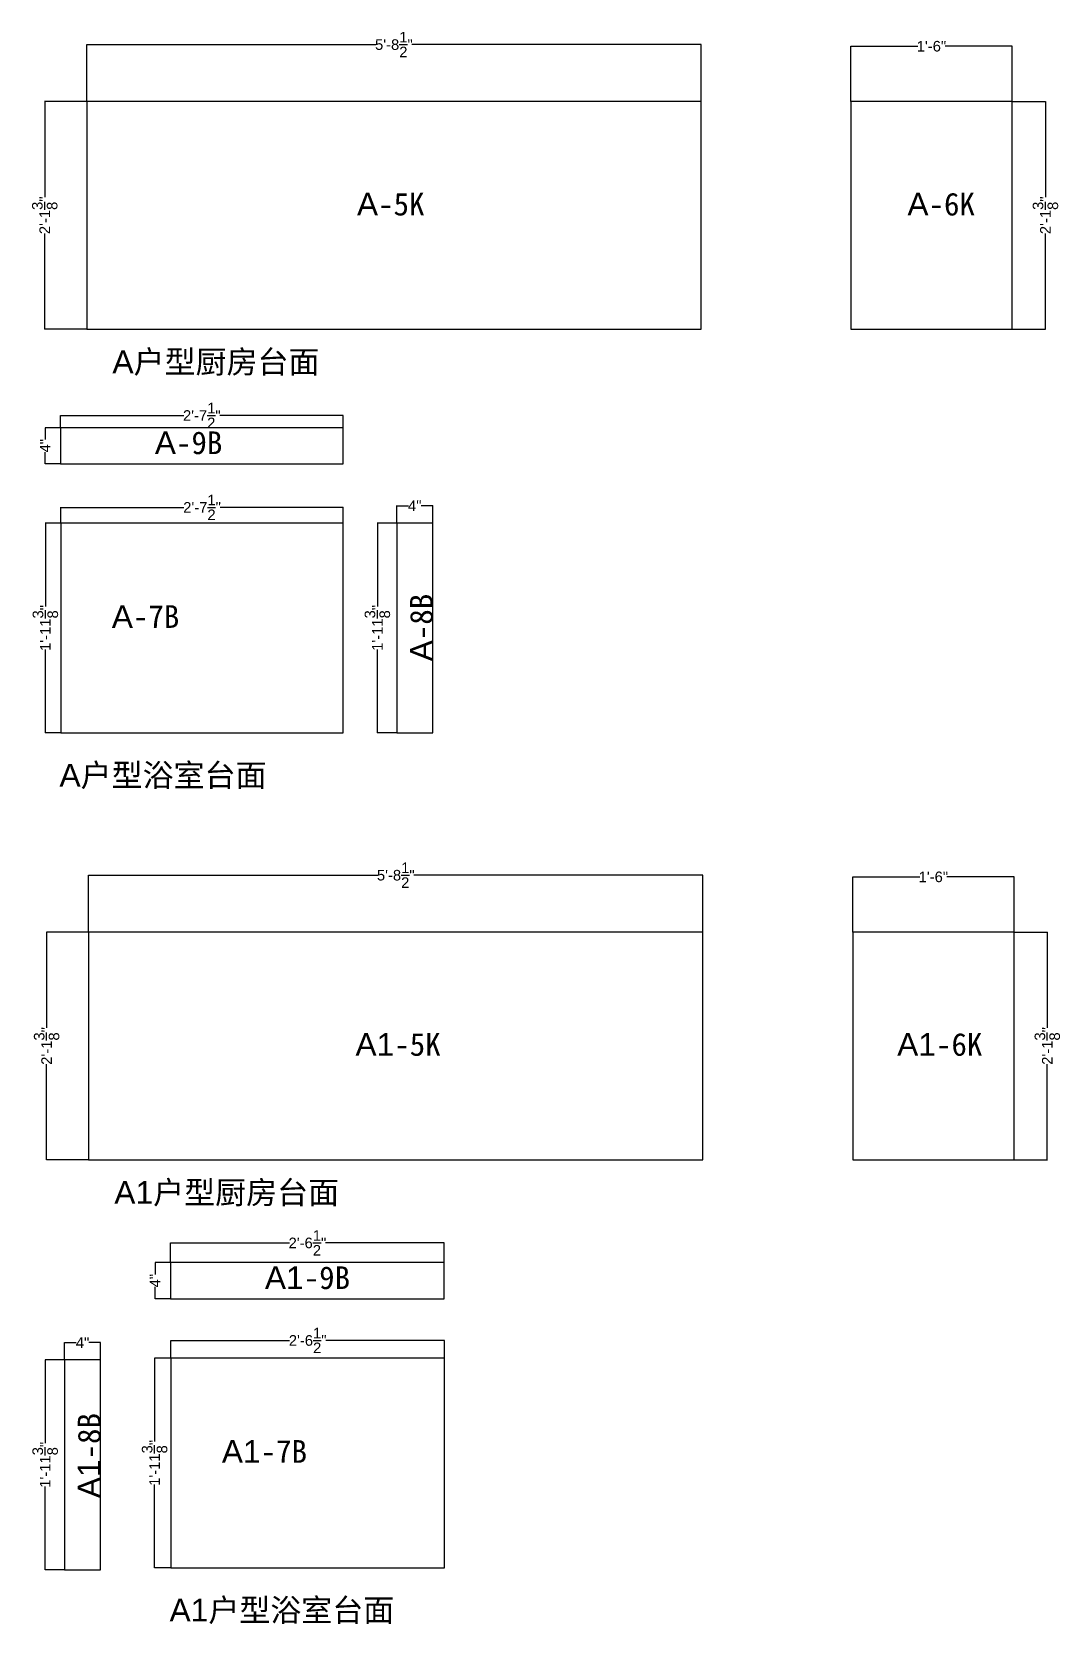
# Model space of a CAD drawing. Header units: inches. Extents: x -997106 to 39633, y -30199 to 1961.
# Drawn here: x 8223 to 11135, y -2551 to 1959 of the extents above; entities that cross this region are included whole.
import ezdxf

# ---------------------------------------------------------------- set-up
doc = ezdxf.new("R2010")
doc.units = ezdxf.units.IN
doc.header["$MEASUREMENT"] = 0
doc.layers.get('Defpoints').update_dxf_attribs({"color": 3})
doc.layers.add('编号', color=10, linetype='Continuous', plot=False)
doc.styles.get("Standard").update_dxf_attribs({"font": 'arial.ttf'})
doc.dimstyles.get("Standard").update_dxf_attribs({"dimtxt": 30, "dimasz": 1, "dimexe": 0.18, "dimexo": 0.0625, "dimgap": 0.09, "dimtad": 0, "dimtoh": 1, "dimdec": 4, "dimlfac": 0.03937, "dimzin": 0, "dimdsep": 46, "dimlunit": 4, "dimtxsty": 'Standard', "dimblk": 'ARCHTICK', "dimcen": 1, "dimadec": 0, "dimazin": 0, "dimtfac": 1, "dimtdec": 4, "dimtix": 1, "dimtofl": 0, "dimtmove": 2, "dimatfit": 3, "dimldrblk": 'ARCHTICK', "dimfxl": 1, "dimtolj": 1, "dimtzin": 0, "dimarcsym": 0})

msp = doc.modelspace()

# ---------------------------------------------------------------- texts
at = {"char_height": 64.3508622, "attachment_point": 1}
for s, insert in [('A{\\fSimSun|b0|i0|c134|p2;户型厨房台面}', (8450.85506, 1056.2076)), ('A{\\fSimSun|b0|i0|c134|p2;户型浴室台面}', (8300.89597, -114.43999)), ('A1{\\fSimSun|b0|i0|c134|p2;户型厨房台面}', (8456.21199, -1296.14101)), ('A1{\\fSimSun|b0|i0|c134|p2;户型浴室台面}', (8612.61732, -2478.94231))]:
    msp.add_mtext(s, dxfattribs=dict(at, insert=insert))
at = {"layer": '编号', "char_height": 64.3508622, "attachment_point": 1}
for s, insert in [('A{\\fSimSun|b0|i0|c134|p2;-5K}', (9143.485, 1502.8272)), ('A{\\fSimSun|b0|i0|c134|p2;-6K}', (10702.55832, 1502.8272)), ('A{\\fSimSun|b0|i0|c134|p2;-9B}', (8570.97747, 826.96236)), ('A{\\fSimSun|b0|i0|c134|p2;-7B}', (8449.04541, 334.89111)), ('A1{\\fSimSun|b0|i0|c134|p2;-5K}', (9139.26209, -876.9179)), ('A1{\\fSimSun|b0|i0|c134|p2;-6K}', (10673.60103, -876.9179)), ('A1{\\fSimSun|b0|i0|c134|p2;-9B}', (8882.69882, -1537.53996)), ('A1{\\fSimSun|b0|i0|c134|p2;-7B}', (8760.76677, -2029.61121))]:
    msp.add_mtext(s, dxfattribs=dict(at, insert=insert))
at = {"layer": '编号', "char_height": 64.3508622, "attachment_point": 1, "rotation": 90}
for s, insert in [('A{\\fSimSun|b0|i0|c134|p2;-8B}', (9293.59286, 175.85404)), ('A1{\\fSimSun|b0|i0|c134|p2;-8B}', (8352.65067, -2194.30626))]:
    msp.add_mtext(s, dxfattribs=dict(at, insert=insert))

# ---------------------------------------------------------------- blocks, each defined once
blk = doc.blocks.new('_ArchTick')
at = {"color": 0, "linetype": 'ByBlock', "const_width": 0.15}
blk.add_lwpolyline([(-0.5, -0.5), (0.5, 0.5)], dxfattribs=at)
blk = doc.blocks.new('*D10')
at = {"layer": 'Defpoints', "color": 0, "lineweight": -2, "transparency": 16777216}
for p, q in [((8378.1, 1761.5), (8378.1, 1922.7)), ((8378.1, 1922.5), (9197.2, 1922.5)), ((10118.1, 1922.5), (9299, 1922.5)), ((10118.1, 1761.5), (10118.1, 1922.7))]:
    blk.add_line(p, q, dxfattribs=at)
at = {"layer": 'Defpoints', "color": 0, "transparency": 16777216}
for p in [(10118.1, 1922.5), (8378.1, 1761.5), (10118.1, 1761.5)]:
    blk.add_point(p, dxfattribs=at)
at = {"layer": 'Defpoints', "color": 0, "lineweight": -2, "transparency": 16777216, "rotation": 180}
blk.add_blockref('_ArchTick', (8378.1, 1922.5), dxfattribs=at)
at = {"layer": 'Defpoints', "color": 0, "lineweight": -2, "transparency": 16777216}
blk.add_blockref('_ArchTick', (10118.1, 1922.5), dxfattribs=at)
at = {"layer": 'Defpoints', "color": 0, "transparency": 16777216, "insert": (9248.1, 1922.5), "char_height": 30, "attachment_point": 5}
blk.add_mtext('\\A1;5\'-8{\\H1x;\\S1/2;}"', dxfattribs=at)
blk = doc.blocks.new('*D11')
at = {"layer": 'Defpoints', "color": 0, "lineweight": -2, "transparency": 16777216}
for p, q in [((8378, 1761.5), (8258.9, 1761.5)), ((8259.1, 1761.5), (8259.1, 1490.1)), ((8259.1, 1116.5), (8259.1, 1387.9)), ((8378, 1116.5), (8258.9, 1116.5))]:
    blk.add_line(p, q, dxfattribs=at)
at = {"layer": 'Defpoints', "color": 0, "transparency": 16777216}
for p in [(8378.1, 1761.5), (8259.1, 1116.5), (8378.1, 1116.5)]:
    blk.add_point(p, dxfattribs=at)
at = {"layer": 'Defpoints', "color": 0, "lineweight": -2, "transparency": 16777216}
for p, rotation in [((8259.1, 1761.5), 90), ((8259.1, 1116.5), 270)]:
    blk.add_blockref('_ArchTick', p, dxfattribs=dict(at, rotation=rotation))
at = {"layer": 'Defpoints', "color": 0, "transparency": 16777216, "insert": (8259.1, 1439), "char_height": 30, "attachment_point": 5, "rotation": 90}
blk.add_mtext('\\A1;2\'-1{\\H1x;\\S3/8;}"', dxfattribs=at)
blk = doc.blocks.new('*D12')
at = {"color": 0, "lineweight": -2, "transparency": 16777216}
for p, q in [((10542.2, 1761.5), (10542.2, 1917.8)), ((10542.2, 1917.6), (10732.2, 1917.6)), ((10999.2, 1917.6), (10809.3, 1917.6)), ((10999.2, 1761.5), (10999.2, 1917.8))]:
    blk.add_line(p, q, dxfattribs=at)
at = {"layer": 'Defpoints', "color": 0, "transparency": 16777216}
for p in [(10999.2, 1917.6), (10542.2, 1761.5), (10999.2, 1761.5)]:
    blk.add_point(p, dxfattribs=at)
at = {"color": 0, "lineweight": -2, "transparency": 16777216, "rotation": 180}
blk.add_blockref('_ArchTick', (10542.2, 1917.6), dxfattribs=at)
at = {"color": 0, "lineweight": -2, "transparency": 16777216}
blk.add_blockref('_ArchTick', (10999.2, 1917.6), dxfattribs=at)
at = {"color": 0, "transparency": 16777216, "insert": (10770.7, 1917.6), "char_height": 30, "attachment_point": 5}
blk.add_mtext('\\A1;1\'-6"', dxfattribs=at)
blk = doc.blocks.new('*D13')
at = {"color": 0, "lineweight": -2, "transparency": 16777216}
for p, q in [((10999.3, 1761.5), (11093.6, 1761.5)), ((11093.5, 1761.5), (11093.5, 1490.1)), ((11093.5, 1116.5), (11093.5, 1387.9)), ((10999.3, 1116.5), (11093.6, 1116.5))]:
    blk.add_line(p, q, dxfattribs=at)
at = {"layer": 'Defpoints', "color": 0, "transparency": 16777216}
for p in [(10999.2, 1761.5), (10999.2, 1116.5), (11093.5, 1116.5)]:
    blk.add_point(p, dxfattribs=at)
at = {"color": 0, "lineweight": -2, "transparency": 16777216}
for p, rotation in [((11093.5, 1761.5), 90), ((11093.5, 1116.5), 270)]:
    blk.add_blockref('_ArchTick', p, dxfattribs=dict(at, rotation=rotation))
at = {"color": 0, "transparency": 16777216, "insert": (11093.5, 1439), "char_height": 30, "attachment_point": 5, "rotation": 90}
blk.add_mtext('\\A1;2\'-1{\\H1x;\\S3/8;}"', dxfattribs=at)
blk = doc.blocks.new('*D54')
at = {"color": 0, "lineweight": -2, "transparency": 16777216}
for p, q in [((8383.4, -590.8), (8383.4, -429.6)), ((8383.4, -429.8), (9202.5, -429.8)), ((10123.4, -429.8), (9304.3, -429.8)), ((10123.4, -590.8), (10123.4, -429.6))]:
    blk.add_line(p, q, dxfattribs=at)
at = {"layer": 'Defpoints', "color": 0, "transparency": 16777216}
for p in [(10123.4, -429.8), (8383.4, -590.9), (10123.4, -590.9)]:
    blk.add_point(p, dxfattribs=at)
at = {"color": 0, "lineweight": -2, "transparency": 16777216, "rotation": 180}
blk.add_blockref('_ArchTick', (8383.4, -429.8), dxfattribs=at)
at = {"color": 0, "lineweight": -2, "transparency": 16777216}
blk.add_blockref('_ArchTick', (10123.4, -429.8), dxfattribs=at)
at = {"color": 0, "transparency": 16777216, "insert": (9253.4, -429.8), "char_height": 30, "attachment_point": 5}
blk.add_mtext('\\A1;5\'-8{\\H1x;\\S1/2;}"', dxfattribs=at)
blk = doc.blocks.new('*D55')
at = {"color": 0, "lineweight": -2, "transparency": 16777216}
for p, q in [((8383.4, -590.9), (8264.3, -590.9)), ((8264.4, -590.9), (8264.4, -862.3)), ((8264.4, -1235.9), (8264.4, -964.5)), ((8383.4, -1235.9), (8264.3, -1235.9))]:
    blk.add_line(p, q, dxfattribs=at)
at = {"layer": 'Defpoints', "color": 0, "transparency": 16777216}
for p in [(8383.4, -590.9), (8264.4, -1235.9), (8383.4, -1235.9)]:
    blk.add_point(p, dxfattribs=at)
at = {"color": 0, "lineweight": -2, "transparency": 16777216}
for p, rotation in [((8264.4, -590.9), 90), ((8264.4, -1235.9), 270)]:
    blk.add_blockref('_ArchTick', p, dxfattribs=dict(at, rotation=rotation))
at = {"color": 0, "transparency": 16777216, "insert": (8264.4, -913.4), "char_height": 30, "attachment_point": 5, "rotation": 90}
blk.add_mtext('\\A1;2\'-1{\\H1x;\\S3/8;}"', dxfattribs=at)
blk = doc.blocks.new('*D56')
at = {"color": 0, "lineweight": -2, "transparency": 16777216}
for p, q in [((10547.6, -590.8), (10547.6, -434.6)), ((10547.6, -434.8), (10737.5, -434.8)), ((11004.6, -434.8), (10814.6, -434.8)), ((11004.6, -590.8), (11004.6, -434.6))]:
    blk.add_line(p, q, dxfattribs=at)
at = {"layer": 'Defpoints', "color": 0, "transparency": 16777216}
for p in [(11004.6, -434.8), (10547.6, -590.9), (11004.6, -590.9)]:
    blk.add_point(p, dxfattribs=at)
at = {"color": 0, "lineweight": -2, "transparency": 16777216, "rotation": 180}
blk.add_blockref('_ArchTick', (10547.6, -434.8), dxfattribs=at)
at = {"color": 0, "lineweight": -2, "transparency": 16777216}
blk.add_blockref('_ArchTick', (11004.6, -434.8), dxfattribs=at)
at = {"color": 0, "transparency": 16777216, "insert": (10776.1, -434.8), "char_height": 30, "attachment_point": 5}
blk.add_mtext('\\A1;1\'-6"', dxfattribs=at)
blk = doc.blocks.new('*D57')
at = {"color": 0, "lineweight": -2, "transparency": 16777216}
for p, q in [((11004.6, -590.9), (11099, -590.9)), ((11098.8, -590.9), (11098.8, -862.3)), ((11098.8, -1235.9), (11098.8, -964.5)), ((11004.6, -1235.9), (11099, -1235.9))]:
    blk.add_line(p, q, dxfattribs=at)
at = {"layer": 'Defpoints', "color": 0, "transparency": 16777216}
for p in [(11004.6, -590.9), (11004.6, -1235.9), (11098.8, -1235.9)]:
    blk.add_point(p, dxfattribs=at)
at = {"color": 0, "lineweight": -2, "transparency": 16777216}
for p, rotation in [((11098.8, -590.9), 90), ((11098.8, -1235.9), 270)]:
    blk.add_blockref('_ArchTick', p, dxfattribs=dict(at, rotation=rotation))
at = {"color": 0, "transparency": 16777216, "insert": (11098.8, -913.4), "char_height": 30, "attachment_point": 5, "rotation": 90}
blk.add_mtext('\\A1;2\'-1{\\H1x;\\S3/8;}"', dxfattribs=at)
blk = doc.blocks.new('*D873')
at = {"color": 0, "lineweight": -2, "transparency": 16777216}
for p, q in [((8315.2, -1802.6), (8260.1, -1802.6)), ((8260.3, -1802.6), (8260.3, -2038.5)), ((8260.3, -2396.6), (8260.3, -2160.7)), ((8315.2, -2396.6), (8260.1, -2396.6))]:
    blk.add_line(p, q, dxfattribs=at)
at = {"layer": 'Defpoints', "color": 0, "transparency": 16777216}
for p in [(8315.3, -1802.6), (8260.3, -2396.6), (8315.3, -2396.6)]:
    blk.add_point(p, dxfattribs=at)
at = {"color": 0, "lineweight": -2, "transparency": 16777216}
for p, rotation in [((8260.3, -1802.6), 90), ((8260.3, -2396.6), 270)]:
    blk.add_blockref('_ArchTick', p, dxfattribs=dict(at, rotation=rotation))
at = {"color": 0, "transparency": 16777216, "insert": (8260.3, -2099.6), "char_height": 30, "attachment_point": 5, "rotation": 90}
blk.add_mtext('\\A1;1\'-11{\\H1x;\\S3/8;}"', dxfattribs=at)
blk = doc.blocks.new('*D874')
at = {"color": 0, "lineweight": -2, "transparency": 16777216}
for p, q in [((8315.3, -1802.6), (8315.3, -1753.4)), ((8315.3, -1753.5), (8348.3, -1753.5)), ((8417.3, -1753.5), (8384.2, -1753.5)), ((8417.3, -1802.6), (8417.3, -1753.4))]:
    blk.add_line(p, q, dxfattribs=at)
at = {"layer": 'Defpoints', "color": 0, "transparency": 16777216}
for p in [(8417.3, -1753.5), (8315.3, -1802.6), (8417.3, -1802.6)]:
    blk.add_point(p, dxfattribs=at)
at = {"color": 0, "lineweight": -2, "transparency": 16777216, "rotation": 180}
blk.add_blockref('_ArchTick', (8315.3, -1753.5), dxfattribs=at)
at = {"color": 0, "lineweight": -2, "transparency": 16777216}
blk.add_blockref('_ArchTick', (8417.3, -1753.5), dxfattribs=at)
at = {"color": 0, "transparency": 16777216, "insert": (8366.3, -1753.5), "char_height": 30, "attachment_point": 5}
blk.add_mtext('\\A1;4"', dxfattribs=at)
blk = doc.blocks.new('*D872')
at = {"color": 0, "lineweight": -2, "transparency": 16777216}
for p, q in [((8615.6, -1527.1), (8571.6, -1527.1)), ((8571.8, -1527.1), (8571.8, -1560.2)), ((8571.8, -1629.1), (8571.8, -1596)), ((8615.6, -1629.1), (8571.6, -1629.1))]:
    blk.add_line(p, q, dxfattribs=at)
at = {"layer": 'Defpoints', "color": 0, "transparency": 16777216}
for p in [(8615.7, -1527.1), (8571.8, -1629.1), (8615.7, -1629.1)]:
    blk.add_point(p, dxfattribs=at)
at = {"color": 0, "lineweight": -2, "transparency": 16777216}
for p, rotation in [((8571.8, -1527.1), 90), ((8571.8, -1629.1), 270)]:
    blk.add_blockref('_ArchTick', p, dxfattribs=dict(at, rotation=rotation))
at = {"color": 0, "transparency": 16777216, "insert": (8571.8, -1578.1), "char_height": 30, "attachment_point": 5, "rotation": 90}
blk.add_mtext('\\A1;4"', dxfattribs=at)
blk = doc.blocks.new('*D875')
at = {"color": 0, "lineweight": -2, "transparency": 16777216}
for p, q in [((8615.7, -1525.4), (8615.7, -1471)), ((8615.7, -1471.2), (8952, -1471.2)), ((9390.7, -1471.2), (9054.3, -1471.2)), ((9390.7, -1527), (9390.7, -1471))]:
    blk.add_line(p, q, dxfattribs=at)
at = {"layer": 'Defpoints', "color": 0, "transparency": 16777216}
for p in [(9390.7, -1471.2), (8615.7, -1525.4), (9390.7, -1527.1)]:
    blk.add_point(p, dxfattribs=at)
at = {"color": 0, "lineweight": -2, "transparency": 16777216, "rotation": 180}
blk.add_blockref('_ArchTick', (8615.7, -1471.2), dxfattribs=at)
at = {"color": 0, "lineweight": -2, "transparency": 16777216}
blk.add_blockref('_ArchTick', (9390.7, -1471.2), dxfattribs=at)
at = {"color": 0, "transparency": 16777216, "insert": (9003.2, -1471.2), "char_height": 30, "attachment_point": 5}
blk.add_mtext('\\A1;2\'-6{\\H1x;\\S1/2;}"', dxfattribs=at)
blk = doc.blocks.new('*D876')
at = {"color": 0, "lineweight": -2, "transparency": 16777216}
for p, q in [((8616.4, -1797.2), (8616.4, -1747.2)), ((8616.4, -1747.4), (8952.8, -1747.4)), ((9391.4, -1747.4), (9055.1, -1747.4)), ((9391.4, -1797.2), (9391.4, -1747.2))]:
    blk.add_line(p, q, dxfattribs=at)
at = {"layer": 'Defpoints', "color": 0, "transparency": 16777216}
for p in [(9391.4, -1747.4), (8616.4, -1797.2), (9391.4, -1797.2)]:
    blk.add_point(p, dxfattribs=at)
at = {"color": 0, "lineweight": -2, "transparency": 16777216, "rotation": 180}
blk.add_blockref('_ArchTick', (8616.4, -1747.4), dxfattribs=at)
at = {"color": 0, "lineweight": -2, "transparency": 16777216}
blk.add_blockref('_ArchTick', (9391.4, -1747.4), dxfattribs=at)
at = {"color": 0, "transparency": 16777216, "insert": (9003.9, -1747.4), "char_height": 30, "attachment_point": 5}
blk.add_mtext('\\A1;2\'-6{\\H1x;\\S1/2;}"', dxfattribs=at)
blk = doc.blocks.new('*D877')
at = {"color": 0, "lineweight": -2, "transparency": 16777216}
for p, q in [((8616.4, -1797.2), (8570, -1797.2)), ((8570.2, -1797.2), (8570.2, -2033.1)), ((8570.2, -2391.2), (8570.2, -2155.3)), ((8616.4, -2391.2), (8570, -2391.2))]:
    blk.add_line(p, q, dxfattribs=at)
at = {"layer": 'Defpoints', "color": 0, "transparency": 16777216}
for p in [(8616.4, -1797.2), (8570.2, -2391.2), (8616.4, -2391.2)]:
    blk.add_point(p, dxfattribs=at)
at = {"color": 0, "lineweight": -2, "transparency": 16777216}
for p, rotation in [((8570.2, -1797.2), 90), ((8570.2, -2391.2), 270)]:
    blk.add_blockref('_ArchTick', p, dxfattribs=dict(at, rotation=rotation))
at = {"color": 0, "transparency": 16777216, "insert": (8570.2, -2094.2), "char_height": 30, "attachment_point": 5, "rotation": 90}
blk.add_mtext('\\A1;1\'-11{\\H1x;\\S3/8;}"', dxfattribs=at)
blk = doc.blocks.new('*D1118')
at = {"color": 0, "lineweight": -2, "transparency": 16777216}
for p, q in [((9256.1, 567.5), (9201.1, 567.5)), ((9201.3, 567.5), (9201.3, 331.6)), ((9201.3, -26.5), (9201.3, 209.4)), ((9256.1, -26.5), (9201.1, -26.5))]:
    blk.add_line(p, q, dxfattribs=at)
at = {"layer": 'Defpoints', "color": 0, "transparency": 16777216}
for p in [(9256.2, 567.5), (9201.3, -26.5), (9256.2, -26.5)]:
    blk.add_point(p, dxfattribs=at)
at = {"color": 0, "lineweight": -2, "transparency": 16777216}
for p, rotation in [((9201.3, 567.5), 90), ((9201.3, -26.5), 270)]:
    blk.add_blockref('_ArchTick', p, dxfattribs=dict(at, rotation=rotation))
at = {"color": 0, "transparency": 16777216, "insert": (9201.3, 270.5), "char_height": 30, "attachment_point": 5, "rotation": 90}
blk.add_mtext('\\A1;1\'-11{\\H1x;\\S3/8;}"', dxfattribs=at)
blk = doc.blocks.new('*D1119')
at = {"color": 0, "lineweight": -2, "transparency": 16777216}
for p, q in [((9256.2, 567.6), (9256.2, 616.8)), ((9256.2, 616.6), (9289.3, 616.6)), ((9358.2, 616.6), (9325.1, 616.6)), ((9358.2, 567.6), (9358.2, 616.8))]:
    blk.add_line(p, q, dxfattribs=at)
at = {"layer": 'Defpoints', "color": 0, "transparency": 16777216}
for p in [(9358.2, 616.6), (9256.2, 567.5), (9358.2, 567.5)]:
    blk.add_point(p, dxfattribs=at)
at = {"color": 0, "lineweight": -2, "transparency": 16777216, "rotation": 180}
blk.add_blockref('_ArchTick', (9256.2, 616.6), dxfattribs=at)
at = {"color": 0, "lineweight": -2, "transparency": 16777216}
blk.add_blockref('_ArchTick', (9358.2, 616.6), dxfattribs=at)
at = {"color": 0, "transparency": 16777216, "insert": (9307.2, 616.6), "char_height": 30, "attachment_point": 5}
blk.add_mtext('\\A1;4"', dxfattribs=at)
blk = doc.blocks.new('*D1120')
at = {"color": 0, "lineweight": -2, "transparency": 16777216}
for p, q in [((8304.7, 567.3), (8304.7, 612)), ((8304.7, 611.8), (8653.5, 611.8)), ((9104.7, 611.8), (8755.9, 611.8)), ((9104.7, 567.3), (9104.7, 612))]:
    blk.add_line(p, q, dxfattribs=at)
at = {"layer": 'Defpoints', "color": 0, "transparency": 16777216}
for p in [(9104.7, 611.8), (8304.7, 567.3), (9104.7, 567.3)]:
    blk.add_point(p, dxfattribs=at)
at = {"color": 0, "lineweight": -2, "transparency": 16777216, "rotation": 180}
blk.add_blockref('_ArchTick', (8304.7, 611.8), dxfattribs=at)
at = {"color": 0, "lineweight": -2, "transparency": 16777216}
blk.add_blockref('_ArchTick', (9104.7, 611.8), dxfattribs=at)
at = {"color": 0, "transparency": 16777216, "insert": (8704.7, 611.8), "char_height": 30, "attachment_point": 5}
blk.add_mtext('\\A1;2\'-7{\\H1x;\\S1/2;}"', dxfattribs=at)
blk = doc.blocks.new('*D1121')
at = {"color": 0, "lineweight": -2, "transparency": 16777216}
for p, q in [((8304.6, 567.3), (8260.7, 567.3)), ((8260.9, 567.3), (8260.9, 331.4)), ((8260.9, -26.7), (8260.9, 209.2)), ((8304.6, -26.7), (8260.7, -26.7))]:
    blk.add_line(p, q, dxfattribs=at)
at = {"layer": 'Defpoints', "color": 0, "transparency": 16777216}
for p in [(8304.7, 567.3), (8260.9, -26.7), (8304.7, -26.7)]:
    blk.add_point(p, dxfattribs=at)
at = {"color": 0, "lineweight": -2, "transparency": 16777216}
for p, rotation in [((8260.9, 567.3), 90), ((8260.9, -26.7), 270)]:
    blk.add_blockref('_ArchTick', p, dxfattribs=dict(at, rotation=rotation))
at = {"color": 0, "transparency": 16777216, "insert": (8260.9, 270.3), "char_height": 30, "attachment_point": 5, "rotation": 90}
blk.add_mtext('\\A1;1\'-11{\\H1x;\\S3/8;}"', dxfattribs=at)
blk = doc.blocks.new('*D1122')
at = {"color": 0, "lineweight": -2, "transparency": 16777216}
for p, q in [((8303.9, 837.4), (8260.3, 837.4)), ((8260.4, 837.4), (8260.4, 804.3)), ((8260.4, 735.4), (8260.4, 768.5)), ((8303.9, 735.4), (8260.3, 735.4))]:
    blk.add_line(p, q, dxfattribs=at)
at = {"layer": 'Defpoints', "color": 0, "transparency": 16777216}
for p in [(8304, 837.4), (8260.4, 735.4), (8304, 735.4)]:
    blk.add_point(p, dxfattribs=at)
at = {"color": 0, "lineweight": -2, "transparency": 16777216}
for p, rotation in [((8260.4, 837.4), 90), ((8260.4, 735.4), 270)]:
    blk.add_blockref('_ArchTick', p, dxfattribs=dict(at, rotation=rotation))
at = {"color": 0, "transparency": 16777216, "insert": (8260.4, 786.4), "char_height": 30, "attachment_point": 5, "rotation": 90}
blk.add_mtext('\\A1;4"', dxfattribs=at)
blk = doc.blocks.new('*D1123')
at = {"color": 0, "lineweight": -2, "transparency": 16777216}
for p, q in [((8304, 837.5), (8304, 872.2)), ((8304, 872), (8652.8, 872)), ((9104, 872), (8755.1, 872)), ((9104, 837.5), (9104, 872.2))]:
    blk.add_line(p, q, dxfattribs=at)
at = {"layer": 'Defpoints', "color": 0, "transparency": 16777216}
for p in [(9104, 872), (8304, 837.4), (9104, 837.4)]:
    blk.add_point(p, dxfattribs=at)
at = {"color": 0, "lineweight": -2, "transparency": 16777216, "rotation": 180}
blk.add_blockref('_ArchTick', (8304, 872), dxfattribs=at)
at = {"color": 0, "lineweight": -2, "transparency": 16777216}
blk.add_blockref('_ArchTick', (9104, 872), dxfattribs=at)
at = {"color": 0, "transparency": 16777216, "insert": (8704, 872), "char_height": 30, "attachment_point": 5}
blk.add_mtext('\\A1;2\'-7{\\H1x;\\S1/2;}"', dxfattribs=at)

# ---------------------------------------------------------------- dimensions: what is measured, and where the dimension line sits
for base, p1, p2, picture, middle in [((10999.2018, 1917.57576), (10542.2018, 1761.47634), (10999.2018, 1761.47634), '*D12', (10770.7018, 1917.57576)), ((9103.96792, 872.03768), (8303.96792, 837.40924), (9103.96792, 837.40924), '*D1123', (8703.96792, 872.03768)), ((9104.70121, 611.8437), (8304.70121, 567.27687), (9104.70121, 567.27687), '*D1120', (8704.70121, 611.8437)), ((9358.2071, 616.62422), (9256.2071, 567.52336), (9358.2071, 567.52336), '*D1119', (9307.2071, 616.62422)), ((10123.44458, -429.80951), (8383.44458, -590.87227), (10123.44458, -590.87227), '*D54', (9253.44458, -429.80951)), ((11004.55874, -434.77285), (10547.55874, -590.87227), (11004.55874, -590.87227), '*D56', (10776.05874, -434.77285)), ((9390.6892718817, -1471.1764672114), (8615.6892718817, -1525.4358738603), (9390.6892718817, -1527.0930735944), '*D875', (9003.1892718817, -1471.1764672114)), ((9391.4225581968, -1747.4062840398), (8616.4225581968, -1797.2254457409), (9391.4225581968, -1797.2254457409), '*D876', (9003.9225581968, -1747.4062840398)), ((8417.2649, -1753.53607), (8315.2649, -1802.63693), (8417.2649, -1802.63693), '*D874', (8366.2649, -1753.53607))]:
    dim = msp.add_linear_dim(base=base, p1=p1, p2=p2, dimstyle='Standard')
    dim.commit()
    dim.dimension.update_dxf_attribs({"geometry": picture, "text_midpoint": middle})
for base, p1, p2, picture, middle in [((11093.4517821517, 1116.4763357264), (10999.201802527, 1761.4763357264), (10999.201802527, 1116.4763357264), '*D13', (11093.4517821517, 1438.9763357264)), ((8260.43216, 735.40924), (8303.96792, 837.40924), (8303.96792, 735.40924), '*D1122', (8260.43216, 786.40924)), ((8260.8816, -26.72313), (8304.70121, 567.27687), (8304.70121, -26.72313), '*D1121', (8260.8816, 270.27687)), ((9201.2614, -26.47664), (9256.2071, 567.52336), (9256.2071, -26.47664), '*D1118', (9201.2614, 270.52336)), ((8264.435990144, -1235.8722744024), (8383.4445845328, -590.8722744024), (8383.4445845328, -1235.8722744024), '*D55', (8264.435990144, -913.3722744024)), ((11098.8087146447, -1235.8722744024), (11004.55873502, -590.8722744024), (11004.55873502, -1235.8722744024), '*D57', (11098.8087146446, -913.3722744024)), ((8571.80127, -1629.09307), (8615.68927, -1527.09307), (8615.68927, -1629.09307), '*D872', (8571.80127, -1578.09307)), ((8260.31921, -2396.63693), (8315.2649, -1802.63693), (8315.2649, -2396.63693), '*D873', (8260.31921, -2099.63693)), ((8570.22694, -2391.22545), (8616.42256, -1797.22545), (8616.42256, -2391.22545), '*D877', (8570.22694, -2094.22545))]:
    dim = msp.add_linear_dim(base=base, p1=p1, p2=p2, angle=90, dimstyle='Standard')
    dim.commit()
    dim.dimension.update_dxf_attribs({"geometry": picture, "text_midpoint": middle})
at = {"layer": 'Defpoints'}
dim = msp.add_linear_dim(base=(10118.08765, 1922.5391), p1=(8378.08765, 1761.47634), p2=(10118.08765, 1761.47634), dimstyle='Standard', dxfattribs=at)
dim.commit()
dim.dimension.update_dxf_attribs({"geometry": '*D10', "text_midpoint": (9248.08765, 1922.5391)})
dim = msp.add_linear_dim(base=(8259.079057651, 1116.4763357264), p1=(8378.0876520398, 1761.4763357264), p2=(8378.0876520398, 1116.4763357264), angle=90, dimstyle='Standard', dxfattribs=at)
dim.commit()
dim.dimension.update_dxf_attribs({"geometry": '*D11', "text_midpoint": (8259.079057651, 1438.9763357264)})

# ---------------------------------------------------------------- linework, layer by layer
for points in [[(8378.08765, 1116.47634), (10118.08765, 1116.47634), (10118.08765, 1761.47634), (8378.08765, 1761.47634)], [(10542.2018, 1116.47634), (10999.2018, 1116.47634), (10999.2018, 1761.47634), (10542.2018, 1761.47634)], [(8303.96792, 735.40924), (9103.96792, 735.40924), (9103.96792, 837.40924), (8303.96792, 837.40924)], [(8304.70121, -26.72313), (9104.70121, -26.72313), (9104.70121, 567.27687), (8304.70121, 567.27687)], [(9256.2071, -26.47664), (9358.2071, -26.47664), (9358.2071, 567.52336), (9256.2071, 567.52336)], [(8383.44458, -1235.87227), (10123.44458, -1235.87227), (10123.44458, -590.87227), (8383.44458, -590.87227)], [(10547.55874, -1235.87227), (11004.55874, -1235.87227), (11004.55874, -590.87227), (10547.55874, -590.87227)], [(8615.68927, -1629.09307), (9390.68927, -1629.09307), (9390.68927, -1527.09307), (8615.68927, -1527.09307)], [(8315.2649, -2396.63693), (8417.2649, -2396.63693), (8417.2649, -1802.63693), (8315.2649, -1802.63693)], [(8616.42256, -2391.22545), (9391.42256, -2391.22545), (9391.42256, -1797.22545), (8616.42256, -1797.22545)]]:
    msp.add_lwpolyline(points, close=True)

msp.set_redraw_order([(e.dxf.handle, doc.entitydb.next_handle()) for e in msp.query("TEXT MTEXT ATTDEF DIMENSION ARC_DIMENSION")])  # texts and dimensions are drawn at this point

doc.saveas('drawing.dxf')
